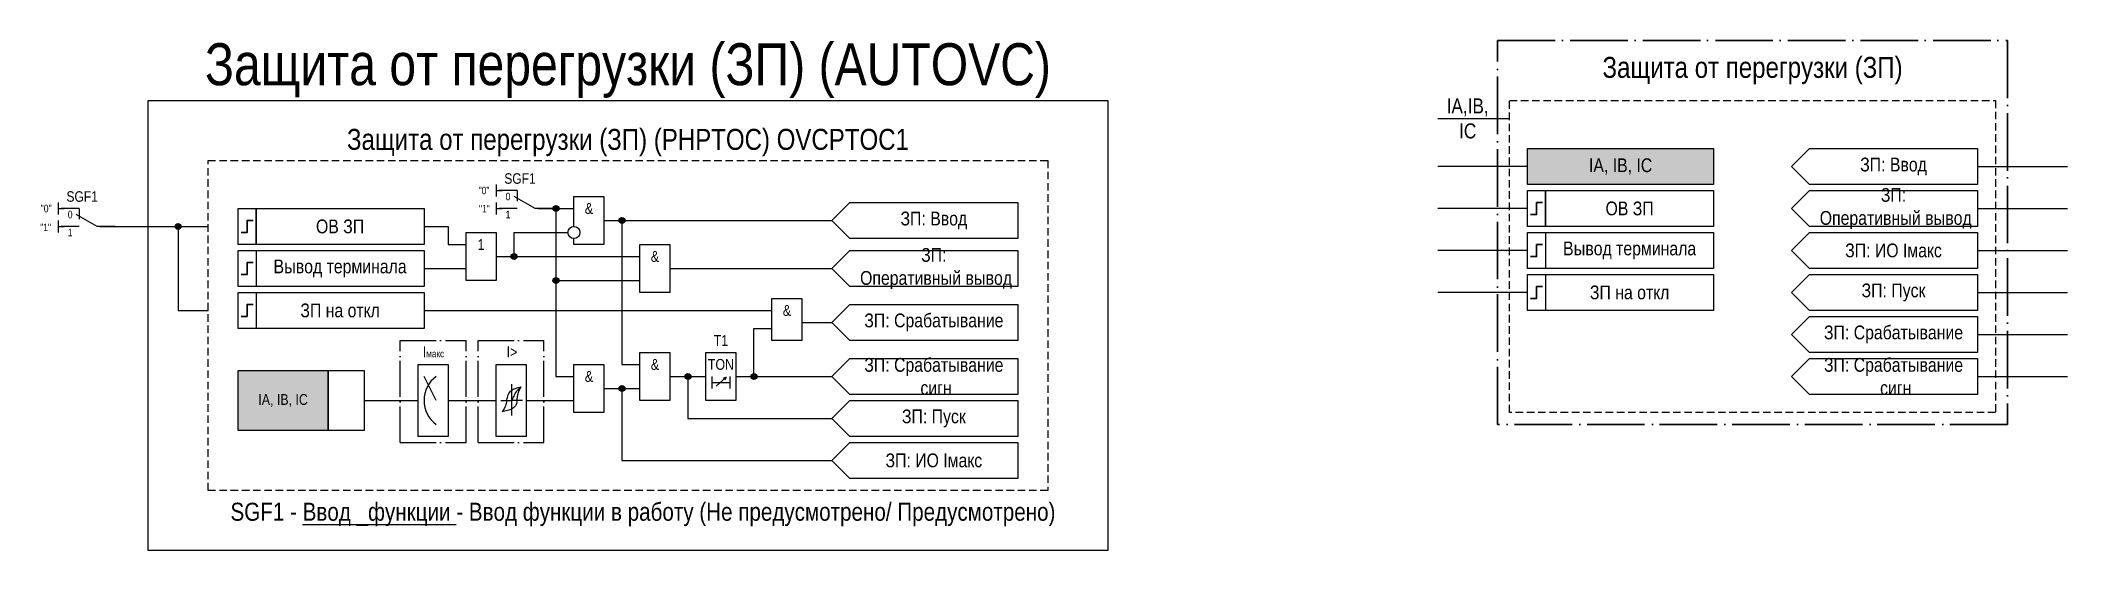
# Model space of a CAD drawing. Header units: millimetres. Extents: x -2076 to 320, y -6 to 128.
# Drawn here: x -17.9 to 320, y 0 to 85 of the extents above; entities that cross this region are included whole.
import ezdxf
from ezdxf.enums import TextEntityAlignment as Align

# ---------------------------------------------------------------- set-up
doc = ezdxf.new("R2010")
doc.units = ezdxf.units.MM
doc.linetypes.add('ACAD_ISO04W100', pattern=[30, 24, -3, 0, -3])
doc.linetypes.add('штриховая2', pattern=[0.375, 0.25, -0.125])
doc.layers.add('TEXT', color=7, linetype='Continuous', lineweight=25)
doc.layers.add('Основная', color=7, linetype='Continuous')
doc.styles.add('1.8_Gost_RD', font='ARIALN.TTF', dxfattribs={"height": 1.8})
doc.styles.add('2.5_Gost_RD', font='ARIALN.TTF', dxfattribs={"height": 2.5})
doc.styles.add('3.5_Gost_RD', font='ARIALN.TTF', dxfattribs={"height": 3.5})
doc.styles.add('Вывод', font='ARIALN.TTF', dxfattribs={"height": 2.5})
doc.styles.add('Компонент', font='ARIALN.TTF', dxfattribs={"height": 3.5})

msp = doc.modelspace()

# ---------------------------------------------------------------- texts
at = {"color": 30, "ltscale": 100, "attachment_point": 5, "style": '3.5_Gost_RD'}
for s, insert, char_height, width in [('{\\C3;Защита от перегрузки (ЗП) (AUTOVC)}', (80, 80), 7, 160), ('Защита от перегрузки (ЗП)', (267.5, 80), 3.5, 85), ('Защита от перегрузки (ЗП) (РHPTOC) {\\C6;OVCРTOC1}', (80, 68), 3.5, 140), ('SGF1 - {\\LВвод _функции} - Ввод функции в работу (Не предусмотрено/ Предусмотрено)', (82.5, 6), 3, 145)]:
    msp.add_mtext(s, dxfattribs=dict(at, insert=insert, char_height=char_height, width=width))
at = {"ltscale": 100, "attachment_point": 5}
for s, insert, char_height, width, style in [('IA,IB, IC{\\T0.8; }', (220, 72), 2.5, 10, '2.5_Gost_RD'), ('ЗП: Ввод', (291, 64), 2.3, 28, '2.5_Gost_RD'), ('&', (73.5, 57), 1.8, 5, '2.5_Gost_RD'), ('ЗП:\\P Оперативный вывод', (291, 57), 2.3, 28, '2.5_Gost_RD'), ('1', (55.5, 51), 1.8, 5, '2.5_Gost_RD'), ('&', (84.5, 49), 1.8, 5, '2.5_Gost_RD'), ('&', (106.5, 40), 1.8, 5, '2.5_Gost_RD'), ('T1', (95.5, 35), 1.8, 5, '2.5_Gost_RD'), ('&', (84.5, 31), 1.8, 5, '2.5_Gost_RD'), ('TON', (95.5, 31), 1.8, 5, '2.5_Gost_RD'), ('ЗП: Срабатывание^J сигн', (291, 29), 2.3, 28, '2.5_Gost_RD'), ('&', (73.5, 29), 1.8, 5, '2.5_Gost_RD'), ('IA, IB, IC', (22.5, 25), 1.8, 15, '1.8_Gost_RD')]:
    msp.add_mtext(s, dxfattribs=dict(at, insert=insert, char_height=char_height, width=width, style=style))
at = {"ltscale": 100, "insert": (55.16, 57.6), "char_height": 1.25, "attachment_point": 1, "style": '3.5_Gost_RD'}
msp.add_mtext_dynamic_manual_height_columns('"1"', width=2, gutter_width=17.5, heights=[0], dxfattribs=at)
at = {"color": 6, "ltscale": 100, "insert": (-18, 54.5), "char_height": 1.25, "attachment_point": 1, "style": '3.5_Gost_RD'}
msp.add_mtext_dynamic_manual_height_columns('"1"', width=2, gutter_width=17.5, heights=[0], dxfattribs=at)
at = {"color": 0, "ltscale": 100, "char_height": 2.3, "width": 28, "attachment_point": 5, "style": '2.5_Gost_RD'}
for s, insert in [('{\\C256;ЗП: ИО Iмакс}', (291, 50)), ('{\\C256;ЗП на откл}', (247, 43)), ('{\\C256;ЗП: Пуск}', (291, 43)), ('{\\C256;ЗП: Срабатывание}', (291, 36))]:
    msp.add_mtext(s, dxfattribs=dict(at, insert=insert))
at = {"color": 7, "ltscale": 100, "char_height": 1.8, "attachment_point": 1, "style": '1.8_Gost_RD'}
for s, insert in [('\\pi2.7859;I{\\H0.66667x;макс}', (43, 34)), ('\\pi4.7676;I>', (55, 34))]:
    msp.add_mtext_dynamic_manual_height_columns(s, width=11, gutter_width=17.5, heights=[0], dxfattribs=dict(at, insert=insert))
at = {"layer": 'TEXT', "color": 0, "ltscale": 100, "char_height": 2.3, "attachment_point": 5, "style": '2.5_Gost_RD'}
for s, insert, width in [('{\\C256;IA, IB, IC}', (245.5, 64), 31), ('{\\C256;Вывод терминала}', (247, 50), 28), ('{\\C256;Вывод терминала}', (32, 47), 28), ('{\\C256;ЗП на откл}', (32, 40), 28), ('{\\C256;ЗП: Срабатывание^J сигн}', (131, 29), 28), ('{\\C256;ЗП: Пуск}', (131, 22), 28)]:
    msp.add_mtext(s, dxfattribs=dict(at, insert=insert, width=width))
at = {"layer": 'TEXT', "color": 156, "ltscale": 100, "true_color": 0x1e4973, "char_height": 2.3, "width": 28, "attachment_point": 5, "style": '2.5_Gost_RD'}
for insert in [(247, 57), (32, 54)]:
    msp.add_mtext('{\\C256;ОВ ЗП}', dxfattribs=dict(at, insert=insert))
at = {"layer": 'TEXT', "ltscale": 100, "char_height": 2.3, "width": 28, "attachment_point": 5, "style": '2.5_Gost_RD'}
for s, insert in [('ЗП: Ввод', (131, 55)), ('ЗП:\\P Оперативный вывод', (131, 47)), ('ЗП: Срабатывание', (131, 38)), ('ЗП: ИО Iмакс', (131, 15))]:
    msp.add_mtext(s, dxfattribs=dict(at, insert=insert))

# ---------------------------------------------------------------- blocks, each defined once
blk = doc.blocks.new('*U892')
at = {"layer": 'Основная', "linetype": 'ACAD_ISO04W100', "ltscale": 0.25}
for p, q in [((0, 0), (11, 0)), ((0, -17), (0, 0)), ((11, -17), (11, 0)), ((0, -17), (11, -17))]:
    blk.add_line(p, q, dxfattribs=at)
at = {"layer": 'Основная', "style": 'Компонент'}
blk.add_attdef('ОУ', text='', height=3.5, dxfattribs=at).set_placement((11, 0), align=Align.MIDDLE_CENTER)
blk = doc.blocks.new('Точка')
at = {"ltscale": 100}
h = blk.add_hatch(color=256, dxfattribs=at)
h.dxf.hatch_style = 1
edge = h.paths.add_edge_path()
edge.add_arc((0, 0), 0.5, 0, 360)
blk.add_circle((0, 0), 0.5, dxfattribs=at)
blk = doc.blocks.new('*U958')
at = {"layer": 'Основная', "color": 0}
blk.add_line((0, 0), (7, 4), dxfattribs=at)
at = {"layer": 'Основная', "ltscale": 0.35}
blk.add_line((6, 6), (6, 2.5), dxfattribs=at)
blk = doc.blocks.new('*U985')
at = {"layer": 'Основная', "color": 0}
for p, q in [((-3, 6), (-9, 6)), ((-3, 0), (-9, 0)), ((9, 0), (3, 0))]:
    blk.add_line(p, q, dxfattribs=at)
at = {"layer": 'Основная', "ltscale": 0.25, "xscale": -1}
blk.add_blockref('*U958', (3, 0), dxfattribs=at)
at = {"layer": 'Основная'}
for tag, height, style, p in [('В1', 2.5, 'Вывод', (-14, 6)), ('ОУ', 3.5, 'Компонент', (-2, 10)), ('В2', 2.5, 'Вывод', (-6, 4)), ('В3', 2.5, 'Вывод', (-6, -2))]:
    blk.add_attdef(tag, text='', height=height, dxfattribs=dict(at, style=style)).set_placement(p, align=Align.MIDDLE_CENTER)

# ---------------------------------------------------------------- hatches: boundary and pattern name
at = {"ltscale": 100, "true_color": 0xf7941d}
h = msp.add_hatch(color=30, dxfattribs=at)
h.dxf.hatch_style = 1
h.paths.add_polyline_path([(230, 67), (261, 67), (261, 61), (230, 61)])
at = {"ltscale": 100, "true_color": 0xef8637}
h = msp.add_hatch(color=30, dxfattribs=at)
h.dxf.hatch_style = 1
h.paths.add_polyline_path([(15, 30), (30, 30), (30, 20), (15, 20)])

# ---------------------------------------------------------------- linework, layer by layer
at = {"ltscale": 100}
for p, q in [((215, 72), (227, 72)), ((58, 61), (58, 59)), ((230, 64), (215, 64)), ((305, 64), (320, 64)), ((58, 60), (59, 60)), ((58, 59), (58, 59)), ((58, 58), (58, 56)), ((58, 57), (59, 57)), ((230, 57), (215, 57)), ((305, 57), (320, 57)), ((230, 50), (215, 50)), ((305, 50), (320, 50)), ((230, 43), (215, 43)), ((305, 43), (320, 43)), ((305, 36), (320, 36)), ((305, 29), (320, 29))]:
    msp.add_line(p, q, dxfattribs=at)
at = {"color": 6, "ltscale": 100}
for p, q in [((-15, 58), (-15, 56)), ((-15, 57), (-14, 57)), ((-15, 55), (-15, 53)), ((-15, 54), (-14, 54))]:
    msp.add_line(p, q, dxfattribs=at)
at = {"color": 7, "ltscale": 100}
for p, q in [((48, 25), (46, 29)), ((94.71, 27.4), (96.38, 28.88)), ((96.38, 28.88), (95.86, 28.66)), ((96.38, 28.88), (96.12, 28.42)), ((58.79, 25), (60.6, 25)), ((62.42, 25), (60.6, 25))]:
    msp.add_line(p, q, dxfattribs=at)
msp.add_line((60.6, 27.72), (60.6, 22.52))
at = {"color": 251, "linetype": 'ACAD_ISO04W100', "lineweight": 30, "ltscale": 0.4, "true_color": 0x58595b}
msp.add_lwpolyline([(225, 85), (310, 85), (310, 21), (225, 21)], close=True, dxfattribs=at)
at = {"color": 3, "ltscale": 100}
msp.add_lwpolyline([(0, 75), (160, 75), (160, 0), (0, 0)], close=True, dxfattribs=at)
at = {"linetype": 'штриховая2', "ltscale": 5}
for points in [[(227, 75), (308, 75), (308, 23), (227, 23)], [(10, 65), (150, 65), (150, 10), (10, 10)]]:
    msp.add_lwpolyline(points, close=True, dxfattribs=at)
at = {"ltscale": 100}
for points in [[(230, 67), (261, 67), (261, 61), (230, 61)], [(277, 67), (305, 67), (305, 61), (277, 61), (274, 64)], [(117, 58), (145, 58), (145, 52), (117, 52), (114, 55)], [(230, 60), (233, 60), (233, 54), (230, 54)], [(233, 60), (261, 60), (261, 54), (233, 54)], [(277, 60), (305, 60), (305, 54), (277, 54), (274, 57)], [(15, 57), (18, 57), (18, 51), (15, 51)], [(18, 57), (46, 57), (46, 51), (18, 51)], [(53, 53), (58, 53), (58, 45), (53, 45)], [(82, 51), (87, 51), (87, 43), (82, 43)], [(230, 53), (261, 53), (261, 47), (230, 47)], [(230, 53), (233, 53), (233, 47), (230, 47)], [(277, 53), (305, 53), (305, 47), (277, 47), (274, 50)], [(15, 50), (46, 50), (46, 44), (15, 44)], [(15, 50), (18, 50), (18, 44), (15, 44)], [(117, 50), (145, 50), (145, 44), (117, 44), (114, 47)], [(230, 46), (233, 46), (233, 40), (230, 40)], [(230, 46), (261, 46), (261, 40), (230, 40)], [(277, 46), (305, 46), (305, 40), (277, 40), (274, 43)], [(15, 43), (18, 43), (18, 37), (15, 37)], [(15, 43), (46, 43), (46, 37), (15, 37)], [(104, 42), (109, 42), (109, 35), (104, 35)], [(117, 41), (145, 41), (145, 35), (117, 35), (114, 38)], [(277, 39), (305, 39), (305, 33), (277, 33), (274, 36)], [(45, 31), (50, 31), (50, 19), (45, 19)], [(58, 31), (63, 31), (63, 19), (58, 19)], [(71, 31), (76, 31), (76, 23), (71, 23)], [(82, 33), (87, 33), (87, 25), (82, 25)], [(93, 33), (98, 33), (98, 25), (93, 25)], [(117, 32), (145, 32), (145, 26), (117, 26), (114, 29)], [(277, 32), (305, 32), (305, 26), (277, 26), (274, 29)], [(15, 30), (30, 30), (30, 20), (15, 20)], [(30, 30), (36, 30), (36, 20), (30, 20)], [(117, 25), (145, 25), (145, 19), (117, 19), (114, 22)], [(117, 18), (145, 18), (145, 12), (117, 12), (114, 15)]]:
    msp.add_lwpolyline(points, close=True, dxfattribs=at)
for points in [[(71, 54), (71, 59), (76, 59), (76, 51), (71, 51), (71, 52)], [(65, 57), (71, 57)], [(65, 57), (68, 57), (68, 29), (71, 29)], [(65, 57), (68, 57), (68, 45), (82, 45)], [(76, 55), (114, 55)], [(76, 55), (79, 55), (79, 31), (82, 31)], [(46, 54), (50, 54), (50, 51), (53, 51)], [(58, 49), (61, 49), (61, 53), (70, 53)], [(58, 49), (82, 49)], [(46, 47), (53, 47)], [(46, 47), (53, 47)], [(87, 47), (114, 47)], [(46, 40), (104, 40)], [(109, 38), (114, 38)], [(98, 29), (101, 29), (101, 37), (104, 37)], [(87, 29), (93, 29)], [(87, 29), (90, 29), (90, 22), (114, 22)], [(94, 29), (94, 27)], [(94, 28), (97, 28)], [(97, 29), (97, 27)], [(98, 29), (114, 29)], [(36, 25), (45, 25)], [(50, 25), (58, 25)], [(63, 25), (71, 25)], [(76, 27), (82, 27)], [(76, 27), (79, 27), (79, 15), (114, 15)]]:
    msp.add_lwpolyline(points, dxfattribs=at)
at = {"lineweight": 30, "ltscale": 100}
for points in [[(230.5, 56), (231.5, 56), (231.5, 58), (232.5, 58)], [(15.5, 53), (16.5, 53), (16.5, 55), (17.5, 55)], [(232.5, 51), (231.5, 51), (231.5, 49), (230.5, 49)], [(17.5, 48), (16.5, 48), (16.5, 46), (15.5, 46)], [(232.5, 44), (231.5, 44), (231.5, 42), (230.5, 42)], [(17.5, 41), (16.5, 41), (16.5, 39), (15.5, 39)]]:
    msp.add_lwpolyline(points, dxfattribs=at)
at = {"color": 6, "ltscale": 100}
for points in [[(-8, 54), (10, 54)], [(-8, 54), (5, 54), (5, 40), (10, 40)]]:
    msp.add_lwpolyline(points, dxfattribs=at)
msp.add_circle((71, 53), 1)
at = {"color": 7, "ltscale": 100}
msp.add_arc((51, 25), 5, 126.8699, 233.1301, dxfattribs=at)
for points in [[(59.8, 24.92), (59.95, 25.71), (60.44, 26.54), (62.2, 27.26)], [(60.6, 25), (61, 25.72), (61.47, 26.6), (62.2, 27.26)], [(61.48, 24.92), (61.6, 25.71), (61.81, 26.54), (62.2, 27.26)], [(59.8, 24.92), (59.6, 24.13), (59, 23.12)], [(61.48, 24.92), (61.25, 24.13), (60.76, 23.67), (59, 23.12)]]:
    msp.add_spline(points, degree=3)

# ---------------------------------------------------------------- block references
at = {"ltscale": 100}
for p in [(68, 57), (5, 54), (79, 55), (61, 49), (68, 45), (79, 27), (90, 29), (101, 29)]:
    msp.add_blockref('Точка', p, dxfattribs=at)
at = {"layer": 'Основная', "ltscale": 0.25, "xscale": 0.5, "yscale": 0.5, "zscale": 0.5}
msp.add_blockref('*U985', (63, 57), dxfattribs=at).add_auto_attribs({'ОУ': 'SGF1', 'В1': '"0"', 'В2': '0', 'В3': '1'})
at = {"layer": 'Основная', "color": 6, "ltscale": 0.25, "xscale": 0.5, "yscale": 0.5, "zscale": 0.5}
msp.add_blockref('*U985', (-10, 54), dxfattribs=at).add_auto_attribs({'ОУ': 'SGF1', 'В1': '"0"', 'В2': '0', 'В3': '1'})
at = {"layer": 'Основная', "ltscale": 0.25}
for p in [(42, 35), (55, 35)]:
    msp.add_blockref('*U892', p, dxfattribs=at)

msp.set_redraw_order([(e.dxf.handle, doc.entitydb.next_handle()) for e in msp.query("TEXT MTEXT ATTDEF DIMENSION ARC_DIMENSION")])  # texts and dimensions are drawn at this point

doc.saveas('drawing.dxf')
